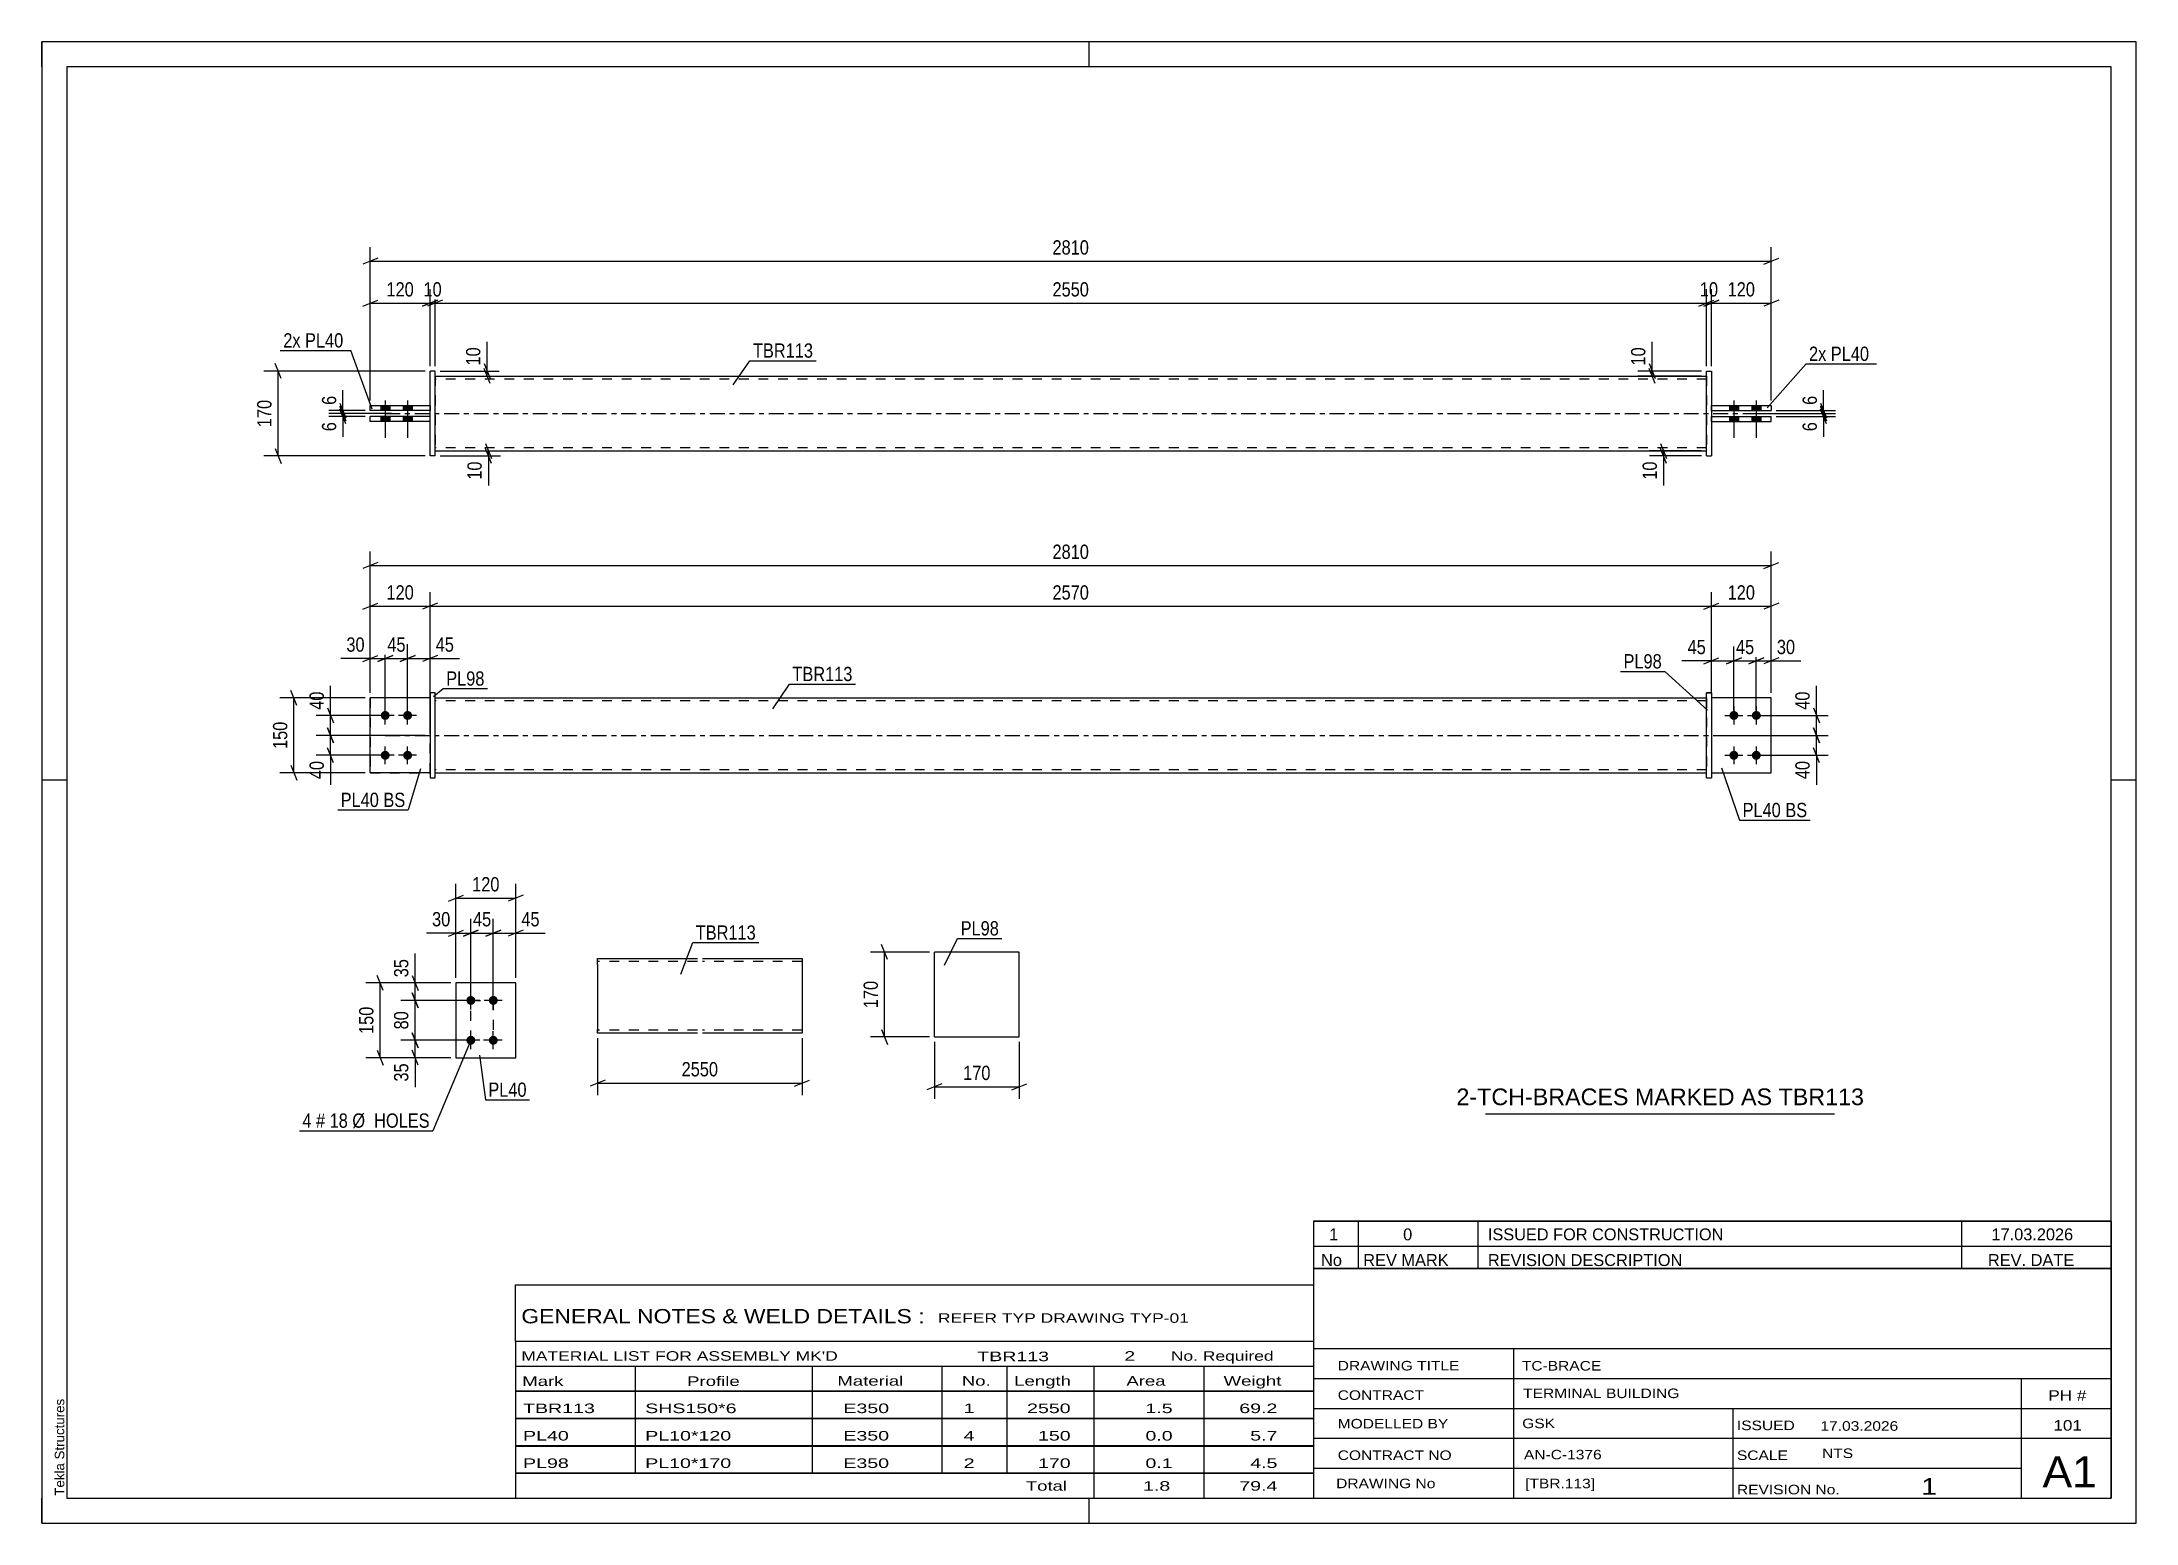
# Model space of a CAD drawing. Header units: millimetres. Extents: x 0 to 420, y 0 to 297.
import ezdxf

# ---------------------------------------------------------------- set-up
doc = ezdxf.new("R2010")
doc.units = ezdxf.units.MM
doc.linetypes.add('DXK_LINE_DOT2', pattern=[3.9198, 1.9599, -1.9599])
doc.linetypes.add('DXK_LINE_DOT3', pattern=[5.9187, 2.979, -0.9799, 0.9799, -0.9799])
doc.styles.add('Arial', font='ARIAL.TTF', dxfattribs={"height": 0.2})
doc.styles.add('Arial Narrow', font='ARIALN.TTF', dxfattribs={"height": 0.2})

# ---------------------------------------------------------------- blocks, each defined once
blk = doc.blocks.new('Unknown-580872728-1163')
at = {"color": 5, "linetype": 'Continuous'}
for p, q in [((420, 297), (0, 297)), ((0, 297), (0, 0)), ((0, 292), (0, 297)), ((210, 292), (210, 297)), ((420, 0), (420, 297)), ((415, 292), (5, 292)), ((5, 292), (5, 5)), ((415, 5), (415, 292)), ((5, 149), (0, 149)), ((420, 149), (415, 149)), ((0, 0), (0, 5)), ((5, 5), (415, 5)), ((210, 0), (210, 5)), ((0, 0), (420, 0))]:
    blk.add_line(p, q, dxfattribs=at)
at = {"color": 174, "linetype": 'Continuous', "style": 'Arial'}
blk.add_text('Tekla Structures', height=1.9102, rotation=90, dxfattribs=at).set_placement((4.5, 5.5))
blk = doc.blocks.new('Part-580872728-1797 - 1735')
at = {"color": 2, "linetype": 'Continuous'}
for p, q in [((77.85, 165.45), (65.85, 165.45)), ((65.85, 150.45), (65.85, 165.45)), ((77.85, 150.45), (65.85, 150.45))]:
    blk.add_line(p, q, dxfattribs=at)
at = {"color": 7, "linetype": 'DXK_LINE_DOT2'}
blk.add_line((77.85, 150.45), (77.85, 165.45), dxfattribs=at)
blk = doc.blocks.new('Part-580872728-1792 - 1735')
at = {"color": 7, "linetype": 'DXK_LINE_DOT2'}
for p, q in [((77.85, 165.45), (65.85, 165.45)), ((65.85, 165.45), (65.85, 150.45)), ((77.85, 150.45), (77.85, 165.45)), ((65.85, 150.45), (77.85, 150.45))]:
    blk.add_line(p, q, dxfattribs=at)
blk = doc.blocks.new('Part-580872728-1767 - 1735')
at = {"color": 7, "linetype": 'DXK_LINE_DOT2'}
for p, q in [((346.83, 165.45), (334.83, 165.45)), ((334.83, 165.45), (334.83, 150.45)), ((346.83, 150.45), (346.83, 165.45)), ((334.83, 150.45), (346.83, 150.45))]:
    blk.add_line(p, q, dxfattribs=at)
blk = doc.blocks.new('Part-580872728-1772 - 1735')
at = {"color": 2, "linetype": 'Continuous'}
for p, q in [((346.83, 165.45), (334.83, 165.45)), ((346.83, 150.45), (346.83, 165.45)), ((334.83, 150.45), (346.83, 150.45))]:
    blk.add_line(p, q, dxfattribs=at)
at = {"color": 7, "linetype": 'DXK_LINE_DOT2'}
blk.add_line((334.83, 165.45), (334.83, 150.45), dxfattribs=at)
blk = doc.blocks.new('Part-580872728-1787 - 1735')
at = {"color": 2, "linetype": 'Continuous'}
for p, q in [((334.83, 166.45), (333.83, 166.45)), ((333.83, 149.45), (333.83, 166.45)), ((334.83, 166.45), (334.83, 149.45)), ((333.83, 149.45), (333.83, 149.45)), ((333.83, 149.45), (334.83, 149.45))]:
    blk.add_line(p, q, dxfattribs=at)
at = {"color": 7, "linetype": 'DXK_LINE_DOT2'}
for p, q in [((333.83, 166.45), (333.83, 166.45)), ((333.83, 166.45), (334.83, 166.45)), ((334.83, 166.45), (334.83, 166.45)), ((333.83, 149.45), (334.83, 149.45))]:
    blk.add_line(p, q, dxfattribs=at)
blk = doc.blocks.new('Part-580872728-1802 - 1735')
at = {"color": 2, "linetype": 'Continuous'}
for p, q in [((78.85, 166.45), (77.85, 166.45)), ((77.85, 166.45), (77.85, 149.45)), ((78.85, 149.45), (78.85, 166.45)), ((77.85, 149.45), (78.85, 149.45))]:
    blk.add_line(p, q, dxfattribs=at)
blk = doc.blocks.new('Part-580872728-1807 - 1735')
at = {"color": 2, "linetype": 'Continuous'}
for p, q in [((78.85, 165.45), (333.83, 165.45)), ((78.85, 150.45), (333.83, 150.45))]:
    blk.add_line(p, q, dxfattribs=at)
at = {"color": 7, "linetype": 'DXK_LINE_DOT2'}
for p, q in [((78.85, 150.45), (78.85, 165.45)), ((333.83, 164.85), (78.85, 164.85)), ((333.83, 165.45), (333.83, 150.45)), ((333.83, 151.05), (78.85, 151.05))]:
    blk.add_line(p, q, dxfattribs=at)
at = {"color": 7, "linetype": 'DXK_LINE_DOT3'}
blk.add_line((68.85, 157.95), (343.83, 157.95), dxfattribs=at)
blk = doc.blocks.new('Bolt-580872728-1808 - 1735')
at = {"linetype": 'Continuous'}
for points in [[(339.33, 162.85, -1), (339.33, 161.05, -1)], [(343.83, 162.85, -1), (343.83, 161.05, -1)], [(339.33, 154.85, -1), (339.33, 153.05, -1)], [(343.83, 154.85, -1), (343.83, 153.05, -1)]]:
    blk.add_hatch(color=1, dxfattribs=at).paths.add_polyline_path(points)
at = {"color": 1, "linetype": 'Continuous'}
for p, q in [((337.53, 161.95), (341.13, 161.95)), ((339.33, 163.75), (339.33, 160.15)), ((342.03, 161.95), (345.63, 161.95)), ((343.83, 163.75), (343.83, 160.15)), ((339.33, 155.75), (339.33, 152.15)), ((343.83, 155.75), (343.83, 152.15)), ((337.53, 153.95), (341.13, 153.95)), ((342.03, 153.95), (345.63, 153.95))]:
    blk.add_line(p, q, dxfattribs=at)
blk = doc.blocks.new('Bolt-580872728-1809 - 1735')
at = {"linetype": 'Continuous'}
for points in [[(68.85, 161.05, -1), (68.85, 162.85, -1)], [(73.35, 161.05, -1), (73.35, 162.85, -1)], [(68.85, 153.05, -1), (68.85, 154.85, -1)], [(73.35, 153.05, -1), (73.35, 154.85, -1)]]:
    blk.add_hatch(color=1, dxfattribs=at).paths.add_polyline_path(points)
at = {"color": 1, "linetype": 'Continuous'}
for p, q in [((70.65, 161.95), (67.05, 161.95)), ((68.85, 160.15), (68.85, 163.75)), ((75.15, 161.95), (71.55, 161.95)), ((73.35, 160.15), (73.35, 163.75)), ((68.85, 152.15), (68.85, 155.75)), ((73.35, 152.15), (73.35, 155.75)), ((70.65, 153.95), (67.05, 153.95)), ((75.15, 153.95), (71.55, 153.95))]:
    blk.add_line(p, q, dxfattribs=at)
blk = doc.blocks.new('Part-580872728-1431 - 1390')
at = {"color": 2, "linetype": 'Continuous'}
for p, q in [((334.83, 221.89), (346.83, 221.89)), ((334.83, 220.89), (346.83, 220.89)), ((346.83, 220.89), (346.83, 221.89))]:
    blk.add_line(p, q, dxfattribs=at)
at = {"color": 7, "linetype": 'DXK_LINE_DOT2'}
for p, q in [((334.83, 220.89), (334.83, 221.89)), ((334.83, 221.89), (346.83, 221.89)), ((334.83, 220.89), (346.83, 220.89))]:
    blk.add_line(p, q, dxfattribs=at)
blk = doc.blocks.new('Part-580872728-1425 - 1390')
at = {"color": 2, "linetype": 'Continuous'}
for p, q in [((65.85, 224.09), (77.85, 224.09)), ((65.85, 223.09), (65.85, 224.09)), ((77.85, 223.09), (65.85, 223.09))]:
    blk.add_line(p, q, dxfattribs=at)
at = {"color": 7, "linetype": 'DXK_LINE_DOT2'}
blk.add_line((77.85, 224.09), (77.85, 223.09), dxfattribs=at)
blk = doc.blocks.new('Part-580872728-1426 - 1390')
at = {"color": 2, "linetype": 'Continuous'}
for p, q in [((333.83, 230.99), (333.83, 230.99)), ((333.83, 213.99), (333.83, 230.99)), ((333.83, 230.99), (334.83, 230.99)), ((334.83, 230.99), (334.83, 230.99)), ((334.83, 230.99), (334.83, 213.99)), ((333.83, 213.99), (334.83, 213.99)), ((333.83, 213.99), (333.83, 213.99)), ((334.83, 213.99), (334.83, 213.99))]:
    blk.add_line(p, q, dxfattribs=at)
at = {"color": 7, "linetype": 'DXK_LINE_DOT2'}
for p, q in [((333.83, 230.99), (333.83, 230.99)), ((333.83, 230.99), (334.83, 230.99)), ((333.83, 213.99), (334.83, 213.99))]:
    blk.add_line(p, q, dxfattribs=at)
blk = doc.blocks.new('Part-580872728-1458 - 1390')
at = {"color": 2, "linetype": 'Continuous'}
for p, q in [((334.83, 224.09), (346.83, 224.09)), ((334.83, 223.09), (346.83, 223.09)), ((346.83, 224.09), (346.83, 223.09))]:
    blk.add_line(p, q, dxfattribs=at)
at = {"color": 7, "linetype": 'DXK_LINE_DOT2'}
for p, q in [((334.83, 223.09), (334.83, 224.09)), ((334.83, 224.09), (346.83, 224.09)), ((334.83, 223.09), (346.83, 223.09)), ((346.83, 224.09), (346.83, 224.09))]:
    blk.add_line(p, q, dxfattribs=at)
blk = doc.blocks.new('Part-580872728-1394 - 1390')
at = {"color": 2, "linetype": 'Continuous'}
for p, q in [((78.85, 230.99), (77.85, 230.99)), ((77.85, 213.99), (77.85, 230.99)), ((78.85, 213.99), (78.85, 230.99)), ((78.85, 213.99), (77.85, 213.99))]:
    blk.add_line(p, q, dxfattribs=at)
blk = doc.blocks.new('Part-580872728-1420 - 1390')
at = {"color": 2, "linetype": 'Continuous'}
for p, q in [((77.85, 221.89), (65.85, 221.89)), ((65.85, 220.89), (65.85, 221.89)), ((77.85, 220.89), (65.85, 220.89))]:
    blk.add_line(p, q, dxfattribs=at)
at = {"color": 7, "linetype": 'DXK_LINE_DOT2'}
blk.add_line((77.85, 220.89), (77.85, 221.89), dxfattribs=at)
blk = doc.blocks.new('Part-580872728-1446 - 1390')
at = {"color": 2, "linetype": 'Continuous'}
for p, q in [((78.85, 229.99), (333.83, 229.99)), ((78.85, 214.99), (333.83, 214.99))]:
    blk.add_line(p, q, dxfattribs=at)
at = {"color": 7, "linetype": 'DXK_LINE_DOT2'}
for p, q in [((78.85, 229.99), (78.85, 214.99)), ((333.83, 229.39), (78.85, 229.39)), ((333.83, 229.99), (333.83, 214.99)), ((333.83, 215.59), (78.85, 215.59))]:
    blk.add_line(p, q, dxfattribs=at)
at = {"color": 7, "linetype": 'DXK_LINE_DOT3'}
blk.add_line((68.85, 222.49), (343.83, 222.49), dxfattribs=at)
blk = doc.blocks.new('Bolt-580872728-1447 - 1390')
at = {"linetype": 'Continuous'}
for points in [[(340.23, 224.09), (338.43, 224.09), (338.43, 223.09), (340.23, 223.09)], [(340.23, 224.09), (338.43, 224.09), (338.43, 223.09), (340.23, 223.09)], [(344.73, 224.09), (342.93, 224.09), (342.93, 223.09), (344.73, 223.09)], [(344.73, 224.09), (342.93, 224.09), (342.93, 223.09), (344.73, 223.09)], [(340.23, 221.89), (338.43, 221.89), (338.43, 220.89), (340.23, 220.89)], [(340.23, 221.89), (338.43, 221.89), (338.43, 220.89), (340.23, 220.89)], [(344.73, 221.89), (342.93, 221.89), (342.93, 220.89), (344.73, 220.89)], [(344.73, 221.89), (342.93, 221.89), (342.93, 220.89), (344.73, 220.89)]]:
    blk.add_hatch(color=1, dxfattribs=at).paths.add_polyline_path(points)
at = {"color": 1, "linetype": 'Continuous'}
for p, q in [((338.43, 224.09), (338.43, 223.09)), ((338.43, 224.09), (338.43, 223.09)), ((339.33, 225.09), (339.33, 217.59)), ((339.33, 225.09), (339.33, 217.59)), ((340.23, 224.09), (340.23, 223.09)), ((340.23, 224.09), (340.23, 223.09)), ((342.93, 224.09), (342.93, 223.09)), ((342.93, 224.09), (342.93, 223.09)), ((343.83, 225.09), (343.83, 217.59)), ((343.83, 225.09), (343.83, 217.59)), ((344.73, 224.09), (344.73, 223.09)), ((344.73, 224.09), (344.73, 223.09)), ((338.43, 221.89), (338.43, 220.89)), ((338.43, 221.89), (338.43, 220.89)), ((340.23, 221.89), (340.23, 220.89)), ((340.23, 221.89), (340.23, 220.89)), ((342.93, 221.89), (342.93, 220.89)), ((342.93, 221.89), (342.93, 220.89)), ((344.73, 221.89), (344.73, 220.89)), ((344.73, 221.89), (344.73, 220.89))]:
    blk.add_line(p, q, dxfattribs=at)
blk = doc.blocks.new('Bolt-580872728-1448 - 1390')
at = {"linetype": 'Continuous'}
for points in [[(67.95, 223.09), (69.75, 223.09), (69.75, 224.09), (67.95, 224.09)], [(67.95, 223.09), (69.75, 223.09), (69.75, 224.09), (67.95, 224.09)], [(72.45, 223.09), (74.25, 223.09), (74.25, 224.09), (72.45, 224.09)], [(72.45, 223.09), (74.25, 223.09), (74.25, 224.09), (72.45, 224.09)], [(67.95, 220.89), (69.75, 220.89), (69.75, 221.89), (67.95, 221.89)], [(67.95, 220.89), (69.75, 220.89), (69.75, 221.89), (67.95, 221.89)], [(72.45, 220.89), (74.25, 220.89), (74.25, 221.89), (72.45, 221.89)], [(72.45, 220.89), (74.25, 220.89), (74.25, 221.89), (72.45, 221.89)]]:
    blk.add_hatch(color=1, dxfattribs=at).paths.add_polyline_path(points)
at = {"color": 1, "linetype": 'Continuous'}
for p, q in [((67.95, 224.09), (67.95, 223.09)), ((67.95, 224.09), (67.95, 223.09)), ((68.85, 225.09), (68.85, 217.59)), ((68.85, 225.09), (68.85, 217.59)), ((69.75, 224.09), (69.75, 223.09)), ((69.75, 224.09), (69.75, 223.09)), ((72.45, 224.09), (72.45, 223.09)), ((72.45, 224.09), (72.45, 223.09)), ((73.35, 225.09), (73.35, 217.59)), ((73.35, 225.09), (73.35, 217.59)), ((74.25, 224.09), (74.25, 223.09)), ((74.25, 224.09), (74.25, 223.09)), ((67.95, 221.89), (67.95, 220.89)), ((67.95, 221.89), (67.95, 220.89)), ((69.75, 221.89), (69.75, 220.89)), ((69.75, 221.89), (69.75, 220.89)), ((72.45, 221.89), (72.45, 220.89)), ((72.45, 221.89), (72.45, 220.89)), ((74.25, 221.89), (74.25, 220.89)), ((74.25, 221.89), (74.25, 220.89))]:
    blk.add_line(p, q, dxfattribs=at)
blk = doc.blocks.new('Part-580872728-2138 - 2131')
at = {"color": 2, "linetype": 'Continuous'}
for p, q in [((95.03, 108.31), (83.03, 108.31)), ((83.03, 108.31), (83.03, 93.31)), ((95.03, 93.31), (95.03, 108.31)), ((83.03, 93.31), (95.03, 93.31))]:
    blk.add_line(p, q, dxfattribs=at)
blk = doc.blocks.new('Bolt-580872728-2171 - 2131')
at = {"linetype": 'Continuous'}
for points in [[(86.03, 103.91, -1), (86.03, 105.71, -1)], [(90.53, 103.91, -1), (90.53, 105.71, -1)], [(86.03, 95.91, -1), (86.03, 97.71, -1)], [(90.53, 95.91, -1), (90.53, 97.71, -1)]]:
    blk.add_hatch(color=1, dxfattribs=at).paths.add_polyline_path(points)
at = {"color": 1, "linetype": 'Continuous'}
for p, q in [((86.03, 103.01), (86.03, 106.61)), ((90.53, 103.01), (90.53, 106.61)), ((87.83, 104.81), (84.23, 104.81)), ((92.33, 104.81), (88.73, 104.81)), ((87.83, 96.81), (84.23, 96.81)), ((86.03, 95.01), (86.03, 98.61)), ((92.33, 96.81), (88.73, 96.81)), ((90.53, 95.01), (90.53, 98.61))]:
    blk.add_line(p, q, dxfattribs=at)
blk = doc.blocks.new('Part-580872728-2302 - 2296')
at = {"color": 2, "linetype": 'Continuous'}
for p, q in [((196.01, 114.49), (179.01, 114.49)), ((179.01, 97.49), (179.01, 114.49)), ((196.01, 97.49), (196.01, 114.49)), ((179.01, 97.49), (196.01, 97.49))]:
    blk.add_line(p, q, dxfattribs=at)
blk = doc.blocks.new('Part-580872728-2328 - 2321')
at = {"color": 2, "linetype": 'Continuous'}
for p, q in [((111.46, 112.03), (111.46, 113.23)), ((111.46, 113.23), (131.46, 113.23)), ((111.46, 112.03), (111.46, 98.97)), ((132.46, 113.23), (152.46, 113.23)), ((152.46, 113.23), (152.46, 113.14)), ((152.46, 113.14), (152.46, 112.03)), ((152.46, 112.03), (152.46, 98.23)), ((111.46, 98.32), (111.46, 98.97)), ((111.46, 98.23), (111.46, 98.32)), ((131.46, 98.23), (111.46, 98.23)), ((152.46, 98.23), (132.46, 98.23))]:
    blk.add_line(p, q, dxfattribs=at)
at = {"color": 7, "linetype": 'DXK_LINE_DOT2'}
for p, q in [((131.46, 112.63), (111.46, 112.63)), ((152.46, 112.63), (132.46, 112.63)), ((152.46, 112.88), (152.46, 112.03)), ((111.46, 98.97), (111.46, 98.58)), ((111.46, 98.83), (111.46, 98.88)), ((131.46, 98.83), (111.46, 98.83)), ((152.46, 98.83), (132.46, 98.83)), ((152.46, 98.88), (152.46, 98.97)), ((152.46, 98.83), (152.46, 98.88)), ((152.46, 98.83), (152.46, 98.88))]:
    blk.add_line(p, q, dxfattribs=at)
blk = doc.blocks.new('Rectangle-580872728-2281 - 2131')
at = {"color": 1, "linetype": 'DXK_LINE_DOT2'}
blk.add_lwpolyline([(86.03, 104.81), (90.53, 104.81), (90.53, 96.81), (86.03, 96.81), (86.03, 104.81)], close=True, dxfattribs=at)
blk = doc.blocks.new('StraightDimension-580872728-2008 - 1735')
at = {"color": 7, "linetype": 'Continuous'}
for p, q in [((67.85, 161.95), (55.04, 161.95)), ((57.29, 163.45), (58.49, 160.45)), ((57.89, 157.95), (57.89, 161.95)), ((76.85, 157.95), (55.04, 157.95)), ((58.49, 156.45), (57.29, 159.45))]:
    blk.add_line(p, q, dxfattribs=at)
at = {"color": 0}
blk.add_wipeout([(57.14, 167.34), (52.94, 167.34), (52.94, 162.48), (57.14, 162.48)], dxfattribs=at)
at = {"color": 7, "linetype": 'Continuous'}
blk.add_line((57.89, 161.95), (57.89, 167.86), dxfattribs=at)
blk.add_line((57.89, 161.95), (57.89, 167.86), dxfattribs=at)
at = {"color": 3, "style": 'Arial Narrow'}
blk.add_text('40', height=2.863, rotation=90.0002, dxfattribs=at).set_placement((56.54, 163.08))
blk = doc.blocks.new('StraightDimension-580872728-1999 - 1735')
at = {"color": 7, "linetype": 'Continuous'}
for p, q in [((76.85, 157.95), (55.04, 157.95)), ((57.29, 159.45), (58.49, 156.45)), ((58.49, 152.45), (57.29, 155.45)), ((57.89, 153.95), (57.89, 157.95)), ((67.85, 153.95), (55.04, 153.95))]:
    blk.add_line(p, q, dxfattribs=at)
at = {"color": 0}
blk.add_wipeout([(57.14, 153.43), (52.94, 153.43), (52.94, 148.57), (57.14, 148.57)], dxfattribs=at)
at = {"color": 7, "linetype": 'Continuous'}
blk.add_line((57.89, 153.95), (57.89, 148.05), dxfattribs=at)
blk.add_line((57.89, 153.95), (57.89, 148.05), dxfattribs=at)
at = {"color": 3, "style": 'Arial Narrow'}
blk.add_text('40', height=2.863, rotation=90.0002, dxfattribs=at).set_placement((56.54, 149.17))
blk = doc.blocks.new('StraightDimension-580872728-1937 - 1735')
at = {"color": 7, "linetype": 'Continuous'}
for p, q in [((65.85, 166.45), (65.85, 186.68)), ((77.85, 158.95), (77.85, 186.68)), ((64.35, 183.23), (67.35, 184.43)), ((65.85, 183.83), (77.85, 183.83)), ((79.35, 184.43), (76.35, 183.23))]:
    blk.add_line(p, q, dxfattribs=at)
at = {"color": 0}
blk.add_wipeout([(75.2, 184.58), (75.2, 188.78), (68.51, 188.78), (68.51, 184.58)], dxfattribs=at)
at = {"color": 3, "style": 'Arial Narrow'}
blk.add_text('120', height=2.863, dxfattribs=at).set_placement((69.11, 185.18))
blk = doc.blocks.new('StraightDimension-580872728-2018 - 1735')
at = {"color": 7, "linetype": 'Continuous'}
for p, q in [((64.85, 165.45), (47.71, 165.45)), ((51.16, 163.95), (49.96, 166.95)), ((50.56, 150.45), (50.56, 165.45)), ((49.96, 151.95), (51.16, 148.95)), ((64.85, 150.45), (47.71, 150.45))]:
    blk.add_line(p, q, dxfattribs=at)
at = {"color": 0}
blk.add_wipeout([(49.81, 161.3), (45.61, 161.3), (45.61, 154.61), (49.81, 154.61)], dxfattribs=at)
at = {"color": 3, "style": 'Arial Narrow'}
blk.add_text('150', height=2.863, rotation=90.0002, dxfattribs=at).set_placement((49.21, 155.21))
blk = doc.blocks.new('StraightDimension-580872728-1818 - 1735')
at = {"color": 7, "linetype": 'Continuous'}
for p, q in [((342.33, 172.29), (345.33, 173.49)), ((343.83, 162.95), (343.83, 175.74)), ((343.83, 172.89), (346.83, 172.89)), ((348.33, 173.49), (345.33, 172.29)), ((346.83, 166.45), (346.83, 175.74))]:
    blk.add_line(p, q, dxfattribs=at)
at = {"color": 0}
blk.add_wipeout([(352.21, 173.64), (352.21, 177.84), (347.35, 177.84), (347.35, 173.64)], dxfattribs=at)
at = {"color": 7, "linetype": 'Continuous'}
blk.add_line((346.83, 172.89), (352.73, 172.89), dxfattribs=at)
blk.add_line((346.83, 172.89), (352.73, 172.89), dxfattribs=at)
at = {"color": 3, "style": 'Arial Narrow'}
blk.add_text('30', height=2.863, dxfattribs=at).set_placement((347.95, 174.24))
blk = doc.blocks.new('StraightDimension-580872728-1834 - 1735')
at = {"color": 7, "linetype": 'Continuous'}
for p, q in [((337.83, 172.29), (340.83, 173.49)), ((339.33, 162.95), (339.33, 175.74)), ((339.33, 172.89), (343.83, 172.89)), ((345.33, 173.49), (342.33, 172.29)), ((343.83, 162.95), (343.83, 175.74))]:
    blk.add_line(p, q, dxfattribs=at)
at = {"color": 0}
blk.add_wipeout([(344, 173.64), (344, 177.84), (339.15, 177.84), (339.15, 173.64)], dxfattribs=at)
at = {"color": 3, "style": 'Arial Narrow'}
blk.add_text('45', height=2.863, dxfattribs=at).set_placement((339.75, 174.24))
blk = doc.blocks.new('StraightDimension-580872728-1847 - 1735')
at = {"color": 7, "linetype": 'Continuous'}
for p, q in [((333.33, 172.29), (336.33, 173.49)), ((334.83, 166.45), (334.83, 175.74)), ((334.83, 172.89), (339.33, 172.89)), ((340.83, 173.49), (337.83, 172.29)), ((339.33, 162.95), (339.33, 175.74))]:
    blk.add_line(p, q, dxfattribs=at)
at = {"color": 0}
blk.add_wipeout([(334.3, 173.64), (334.3, 177.84), (329.45, 177.84), (329.45, 173.64)], dxfattribs=at)
at = {"color": 7, "linetype": 'Continuous'}
blk.add_line((334.83, 172.89), (328.92, 172.89), dxfattribs=at)
blk.add_line((334.83, 172.89), (328.92, 172.89), dxfattribs=at)
at = {"color": 3, "style": 'Arial Narrow'}
blk.add_text('45', height=2.863, dxfattribs=at).set_placement((330.05, 174.24))
blk = doc.blocks.new('StraightDimension-580872728-1864 - 1735')
at = {"color": 7, "linetype": 'Continuous'}
for p, q in [((65.85, 166.45), (65.85, 194.83)), ((346.83, 166.45), (346.83, 194.83)), ((67.35, 192.58), (64.35, 191.38)), ((65.85, 191.98), (346.83, 191.98)), ((345.33, 191.38), (348.33, 192.58))]:
    blk.add_line(p, q, dxfattribs=at)
at = {"color": 0}
blk.add_wipeout([(210.6, 192.73), (210.6, 196.93), (202.08, 196.93), (202.08, 192.73)], dxfattribs=at)
at = {"color": 3, "style": 'Arial Narrow'}
blk.add_text('2810', height=2.863, dxfattribs=at).set_placement((202.68, 193.33))
blk = doc.blocks.new('StraightDimension-580872728-1884 - 1735')
at = {"color": 7, "linetype": 'Continuous'}
for p, q in [((344.83, 161.95), (358.27, 161.95)), ((355.27, 163.45), (356.47, 160.45)), ((355.87, 157.95), (355.87, 161.95)), ((335.83, 157.95), (358.27, 157.95)), ((356.47, 156.45), (355.27, 159.45))]:
    blk.add_line(p, q, dxfattribs=at)
at = {"color": 0}
blk.add_wipeout([(355.12, 167.34), (350.92, 167.34), (350.92, 162.48), (355.12, 162.48)], dxfattribs=at)
at = {"color": 7, "linetype": 'Continuous'}
blk.add_line((355.87, 161.95), (355.87, 167.86), dxfattribs=at)
blk.add_line((355.87, 161.95), (355.87, 167.86), dxfattribs=at)
at = {"color": 3, "style": 'Arial Narrow'}
blk.add_text('40', height=2.863, rotation=90.0002, dxfattribs=at).set_placement((354.52, 163.08))
blk = doc.blocks.new('StraightDimension-580872728-1893 - 1735')
at = {"color": 7, "linetype": 'Continuous'}
for p, q in [((335.83, 157.95), (358.27, 157.95)), ((355.27, 159.45), (356.47, 156.45)), ((356.47, 152.45), (355.27, 155.45)), ((355.87, 153.95), (355.87, 157.95)), ((344.83, 153.95), (358.27, 153.95))]:
    blk.add_line(p, q, dxfattribs=at)
at = {"color": 0}
blk.add_wipeout([(355.12, 153.43), (350.92, 153.43), (350.92, 148.57), (355.12, 148.57)], dxfattribs=at)
at = {"color": 7, "linetype": 'Continuous'}
blk.add_line((355.87, 153.95), (355.87, 148.05), dxfattribs=at)
blk.add_line((355.87, 153.95), (355.87, 148.05), dxfattribs=at)
at = {"color": 3, "style": 'Arial Narrow'}
blk.add_text('40', height=2.863, rotation=90.0002, dxfattribs=at).set_placement((354.52, 149.17))
blk = doc.blocks.new('StraightDimension-580872728-1903 - 1735')
at = {"color": 7, "linetype": 'Continuous'}
for p, q in [((334.83, 166.45), (334.83, 186.68)), ((346.83, 166.45), (346.83, 186.68)), ((333.33, 183.23), (336.33, 184.43)), ((334.83, 183.83), (346.83, 183.83)), ((348.33, 184.43), (345.33, 183.23))]:
    blk.add_line(p, q, dxfattribs=at)
at = {"color": 0}
blk.add_wipeout([(344.17, 184.58), (344.17, 188.78), (337.48, 188.78), (337.48, 184.58)], dxfattribs=at)
at = {"color": 3, "style": 'Arial Narrow'}
blk.add_text('120', height=2.863, dxfattribs=at).set_placement((338.08, 185.18))
blk = doc.blocks.new('StraightDimension-580872728-1922 - 1735')
at = {"color": 7, "linetype": 'Continuous'}
for p, q in [((77.85, 158.95), (77.85, 186.68)), ((334.83, 166.45), (334.83, 186.68)), ((79.35, 184.43), (76.35, 183.23)), ((77.85, 183.83), (334.83, 183.83)), ((333.33, 183.23), (336.33, 184.43))]:
    blk.add_line(p, q, dxfattribs=at)
at = {"color": 0}
blk.add_wipeout([(210.6, 184.58), (210.6, 188.78), (202.08, 188.78), (202.08, 184.58)], dxfattribs=at)
at = {"color": 3, "style": 'Arial Narrow'}
blk.add_text('2570', height=2.863, dxfattribs=at).set_placement((202.68, 185.18))
blk = doc.blocks.new('StraightDimension-580872728-1953 - 1735')
at = {"color": 7, "linetype": 'Continuous'}
for p, q in [((64.35, 172.78), (67.35, 173.98)), ((65.85, 166.45), (65.85, 176.23)), ((65.85, 173.38), (68.85, 173.38)), ((70.35, 173.98), (67.35, 172.78)), ((68.85, 162.95), (68.85, 176.23))]:
    blk.add_line(p, q, dxfattribs=at)
at = {"color": 0}
blk.add_wipeout([(65.33, 174.13), (65.33, 178.33), (60.47, 178.33), (60.47, 174.13)], dxfattribs=at)
at = {"color": 7, "linetype": 'Continuous'}
blk.add_line((65.85, 173.38), (59.95, 173.38), dxfattribs=at)
blk.add_line((65.85, 173.38), (59.95, 173.38), dxfattribs=at)
at = {"color": 3, "style": 'Arial Narrow'}
blk.add_text('30', height=2.863, dxfattribs=at).set_placement((61.07, 174.73))
blk = doc.blocks.new('StraightDimension-580872728-1969 - 1735')
at = {"color": 7, "linetype": 'Continuous'}
for p, q in [((67.35, 172.78), (70.35, 173.98)), ((68.85, 162.95), (68.85, 176.23)), ((68.85, 173.38), (73.35, 173.38)), ((74.85, 173.98), (71.85, 172.78)), ((73.35, 162.95), (73.35, 176.23))]:
    blk.add_line(p, q, dxfattribs=at)
at = {"color": 0}
blk.add_wipeout([(73.53, 174.13), (73.53, 178.33), (68.68, 178.33), (68.68, 174.13)], dxfattribs=at)
at = {"color": 3, "style": 'Arial Narrow'}
blk.add_text('45', height=2.863, dxfattribs=at).set_placement((69.28, 174.73))
blk = doc.blocks.new('StraightDimension-580872728-1982 - 1735')
at = {"color": 7, "linetype": 'Continuous'}
for p, q in [((71.85, 172.78), (74.85, 173.98)), ((73.35, 162.95), (73.35, 176.23)), ((73.35, 173.38), (77.85, 173.38)), ((79.35, 173.98), (76.35, 172.78)), ((77.85, 166.45), (77.85, 176.23))]:
    blk.add_line(p, q, dxfattribs=at)
at = {"color": 0}
blk.add_wipeout([(83.23, 174.13), (83.23, 178.33), (78.38, 178.33), (78.38, 174.13)], dxfattribs=at)
at = {"color": 7, "linetype": 'Continuous'}
blk.add_line((77.85, 173.38), (83.76, 173.38), dxfattribs=at)
blk.add_line((77.85, 173.38), (83.76, 173.38), dxfattribs=at)
at = {"color": 3, "style": 'Arial Narrow'}
blk.add_text('45', height=2.863, dxfattribs=at).set_placement((78.98, 174.73))
blk = doc.blocks.new('StraightDimension-580872728-1658 - 1390')
at = {"color": 7, "linetype": 'Continuous'}
for p, q in [((347.83, 223.09), (359.73, 223.09)), ((356.73, 224.59), (357.93, 221.59)), ((357.93, 220.99), (356.73, 223.99)), ((357.33, 222.49), (357.33, 223.09)), ((342.58, 222.49), (359.73, 222.49))]:
    blk.add_line(p, q, dxfattribs=at)
at = {"color": 0}
blk.add_wipeout([(356.58, 226.64), (352.38, 226.64), (352.38, 223.61), (356.58, 223.61)], dxfattribs=at)
at = {"color": 7, "linetype": 'Continuous'}
blk.add_line((357.33, 223.09), (357.33, 227.17), dxfattribs=at)
blk.add_line((357.33, 223.09), (357.33, 227.17), dxfattribs=at)
at = {"color": 3, "style": 'Arial Narrow'}
blk.add_text('6', height=2.86, rotation=90.0002, dxfattribs=at).set_placement((355.98, 224.21))
blk = doc.blocks.new('StraightDimension-580872728-1535 - 1390')
at = {"color": 7, "linetype": 'Continuous'}
for p, q in [((332.83, 214.99), (322.38, 214.99)), ((324.63, 216.49), (325.83, 213.49)), ((325.83, 212.49), (324.63, 215.49)), ((325.23, 213.99), (325.23, 214.99)), ((332.83, 213.99), (322.38, 213.99))]:
    blk.add_line(p, q, dxfattribs=at)
at = {"color": 0}
blk.add_wipeout([(324.48, 213.46), (320.28, 213.46), (320.28, 208.61), (324.48, 208.61)], dxfattribs=at)
at = {"color": 7, "linetype": 'Continuous'}
blk.add_line((325.23, 213.99), (325.23, 208.08), dxfattribs=at)
blk.add_line((325.23, 213.99), (325.23, 208.08), dxfattribs=at)
at = {"color": 3, "style": 'Arial Narrow'}
blk.add_text('10', height=2.863, rotation=90.0002, dxfattribs=at).set_placement((323.88, 209.21))
blk = doc.blocks.new('StraightDimension-580872728-1575 - 1390')
at = {"color": 7, "linetype": 'Continuous'}
for p, q in [((332.33, 244), (335.33, 245.2)), ((336.33, 245.2), (333.33, 244)), ((333.83, 231.99), (333.83, 247.45)), ((333.83, 244.6), (334.83, 244.6)), ((334.83, 231.99), (334.83, 247.45))]:
    blk.add_line(p, q, dxfattribs=at)
at = {"color": 0}
blk.add_wipeout([(336.75, 245.35), (336.75, 249.55), (331.9, 249.55), (331.9, 245.35)], dxfattribs=at)
at = {"color": 3, "style": 'Arial Narrow'}
blk.add_text('10', height=2.863, dxfattribs=at).set_placement((332.5, 245.95))
blk = doc.blocks.new('StraightDimension-580872728-1564 - 1390')
at = {"color": 7, "linetype": 'Continuous'}
for p, q in [((67.35, 253.61), (64.35, 252.41)), ((65.85, 225.09), (65.85, 255.86)), ((65.85, 253.01), (346.83, 253.01)), ((345.33, 252.41), (348.33, 253.61)), ((346.83, 225.09), (346.83, 255.86))]:
    blk.add_line(p, q, dxfattribs=at)
at = {"color": 0}
blk.add_wipeout([(210.6, 253.76), (210.6, 257.96), (202.08, 257.96), (202.08, 253.76)], dxfattribs=at)
at = {"color": 3, "style": 'Arial Narrow'}
blk.add_text('2810', height=2.863, dxfattribs=at).set_placement((202.68, 254.36))
blk = doc.blocks.new('StraightDimension-580872728-1549 - 1390')
at = {"color": 7, "linetype": 'Continuous'}
for p, q in [((322.33, 232.49), (323.53, 229.49)), ((323.53, 228.49), (322.33, 231.49)), ((332.83, 230.99), (320.08, 230.99)), ((332.83, 229.99), (320.08, 229.99)), ((322.93, 229.99), (322.93, 230.99))]:
    blk.add_line(p, q, dxfattribs=at)
at = {"color": 0}
blk.add_wipeout([(322.18, 236.37), (317.98, 236.37), (317.98, 231.51), (322.18, 231.51)], dxfattribs=at)
at = {"color": 7, "linetype": 'Continuous'}
blk.add_line((322.93, 230.99), (322.93, 236.89), dxfattribs=at)
blk.add_line((322.93, 230.99), (322.93, 236.89), dxfattribs=at)
at = {"color": 3, "style": 'Arial Narrow'}
blk.add_text('10', height=2.863, rotation=90.0002, dxfattribs=at).set_placement((321.58, 232.11))
blk = doc.blocks.new('StraightDimension-580872728-1585 - 1390')
at = {"color": 7, "linetype": 'Continuous'}
for p, q in [((80.35, 245.2), (77.35, 244)), ((78.85, 231.99), (78.85, 247.45)), ((78.85, 244.6), (333.83, 244.6)), ((332.33, 244), (335.33, 245.2)), ((333.83, 231.99), (333.83, 247.45))]:
    blk.add_line(p, q, dxfattribs=at)
at = {"color": 0}
blk.add_wipeout([(210.6, 245.35), (210.6, 249.55), (202.08, 249.55), (202.08, 245.35)], dxfattribs=at)
at = {"color": 3, "style": 'Arial Narrow'}
blk.add_text('2550', height=2.863, dxfattribs=at).set_placement((202.68, 245.95))
blk = doc.blocks.new('StraightDimension-580872728-1595 - 1390')
at = {"color": 7, "linetype": 'Continuous'}
for p, q in [((76.35, 244), (79.35, 245.2)), ((80.35, 245.2), (77.35, 244)), ((77.85, 231.99), (77.85, 247.45)), ((77.85, 244.6), (78.85, 244.6)), ((78.85, 231.99), (78.85, 247.45))]:
    blk.add_line(p, q, dxfattribs=at)
at = {"color": 0}
blk.add_wipeout([(80.78, 245.35), (80.78, 249.55), (75.93, 249.55), (75.93, 245.35)], dxfattribs=at)
at = {"color": 3, "style": 'Arial Narrow'}
blk.add_text('10', height=2.863, dxfattribs=at).set_placement((76.53, 245.95))
blk = doc.blocks.new('StraightDimension-580872728-1605 - 1390')
at = {"color": 7, "linetype": 'Continuous'}
for p, q in [((64.35, 244), (67.35, 245.2)), ((65.85, 225.09), (65.85, 247.45)), ((65.85, 244.6), (77.85, 244.6)), ((79.35, 245.2), (76.35, 244)), ((77.85, 231.99), (77.85, 247.45))]:
    blk.add_line(p, q, dxfattribs=at)
at = {"color": 0}
blk.add_wipeout([(75.2, 245.35), (75.2, 249.55), (68.51, 249.55), (68.51, 245.35)], dxfattribs=at)
at = {"color": 3, "style": 'Arial Narrow'}
blk.add_text('120', height=2.863, dxfattribs=at).set_placement((69.11, 245.95))
blk = doc.blocks.new('StraightDimension-580872728-1615 - 1390')
at = {"color": 7, "linetype": 'Continuous'}
for p, q in [((333.33, 244), (336.33, 245.2)), ((334.83, 231.99), (334.83, 247.45)), ((334.83, 244.6), (346.83, 244.6)), ((348.33, 245.2), (345.33, 244)), ((346.83, 225.09), (346.83, 247.45))]:
    blk.add_line(p, q, dxfattribs=at)
at = {"color": 0}
blk.add_wipeout([(344.17, 245.35), (344.17, 249.55), (337.48, 249.55), (337.48, 245.35)], dxfattribs=at)
at = {"color": 3, "style": 'Arial Narrow'}
blk.add_text('120', height=2.863, dxfattribs=at).set_placement((338.08, 245.95))
blk = doc.blocks.new('StraightDimension-580872728-1626 - 1390')
at = {"color": 7, "linetype": 'Continuous'}
for p, q in [((79.85, 214.99), (91.95, 214.99)), ((88.95, 216.49), (90.15, 213.49)), ((90.15, 212.49), (88.95, 215.49)), ((89.55, 213.99), (89.55, 214.99)), ((79.85, 213.99), (91.95, 213.99))]:
    blk.add_line(p, q, dxfattribs=at)
at = {"color": 0}
blk.add_wipeout([(88.8, 213.46), (84.6, 213.46), (84.6, 208.61), (88.8, 208.61)], dxfattribs=at)
at = {"color": 7, "linetype": 'Continuous'}
blk.add_line((89.55, 213.99), (89.55, 208.08), dxfattribs=at)
blk.add_line((89.55, 213.99), (89.55, 208.08), dxfattribs=at)
at = {"color": 3, "style": 'Arial Narrow'}
blk.add_text('10', height=2.863, rotation=90.0002, dxfattribs=at).set_placement((88.2, 209.21))
blk = doc.blocks.new('StraightDimension-580872728-1636 - 1390')
at = {"color": 7, "linetype": 'Continuous'}
for p, q in [((88.68, 232.49), (89.88, 229.49)), ((89.88, 228.49), (88.68, 231.49)), ((79.85, 230.99), (91.68, 230.99)), ((79.85, 229.99), (91.68, 229.99)), ((89.28, 229.99), (89.28, 230.99))]:
    blk.add_line(p, q, dxfattribs=at)
at = {"color": 0}
blk.add_wipeout([(88.53, 236.37), (84.33, 236.37), (84.33, 231.51), (88.53, 231.51)], dxfattribs=at)
at = {"color": 7, "linetype": 'Continuous'}
blk.add_line((89.28, 230.99), (89.28, 236.89), dxfattribs=at)
blk.add_line((89.28, 230.99), (89.28, 236.89), dxfattribs=at)
at = {"color": 3, "style": 'Arial Narrow'}
blk.add_text('10', height=2.863, rotation=90.0002, dxfattribs=at).set_placement((87.93, 232.11))
blk = doc.blocks.new('StraightDimension-580872728-1647 - 1390')
at = {"color": 7, "linetype": 'Continuous'}
for p, q in [((356.73, 223.99), (357.93, 220.99)), ((357.93, 220.39), (356.73, 223.39)), ((342.58, 222.49), (359.73, 222.49)), ((347.83, 221.89), (359.73, 221.89)), ((357.33, 221.89), (357.33, 222.49))]:
    blk.add_line(p, q, dxfattribs=at)
at = {"color": 0}
blk.add_wipeout([(356.58, 221.36), (352.38, 221.36), (352.38, 218.33), (356.58, 218.33)], dxfattribs=at)
at = {"color": 7, "linetype": 'Continuous'}
blk.add_line((357.33, 221.89), (357.33, 217.81), dxfattribs=at)
blk.add_line((357.33, 221.89), (357.33, 217.81), dxfattribs=at)
at = {"color": 3, "style": 'Arial Narrow'}
blk.add_text('6', height=2.86, rotation=90.0002, dxfattribs=at).set_placement((355.98, 218.93))
blk = doc.blocks.new('StraightDimension-580872728-1667 - 1390')
at = {"color": 7, "linetype": 'Continuous'}
for p, q in [((47.99, 229.49), (46.79, 232.49)), ((76.85, 230.99), (44.54, 230.99)), ((47.39, 213.99), (47.39, 230.99)), ((46.79, 215.49), (47.99, 212.49)), ((76.85, 213.99), (44.54, 213.99))]:
    blk.add_line(p, q, dxfattribs=at)
at = {"color": 0}
blk.add_wipeout([(46.64, 225.83), (42.44, 225.83), (42.44, 219.15), (46.64, 219.15)], dxfattribs=at)
at = {"color": 3, "style": 'Arial Narrow'}
blk.add_text('170', height=2.863, rotation=90.0002, dxfattribs=at).set_placement((46.04, 219.75))
blk = doc.blocks.new('StraightDimension-580872728-1678 - 1390')
at = {"color": 7, "linetype": 'Continuous'}
for p, q in [((64.85, 223.09), (57.53, 223.09)), ((59.78, 224.59), (60.98, 221.59)), ((60.98, 220.99), (59.78, 223.99)), ((60.38, 222.49), (60.38, 223.09)), ((70.1, 222.49), (57.53, 222.49))]:
    blk.add_line(p, q, dxfattribs=at)
at = {"color": 0}
blk.add_wipeout([(59.63, 226.64), (55.43, 226.64), (55.43, 223.61), (59.63, 223.61)], dxfattribs=at)
at = {"color": 7, "linetype": 'Continuous'}
blk.add_line((60.38, 223.09), (60.38, 227.17), dxfattribs=at)
blk.add_line((60.38, 223.09), (60.38, 227.17), dxfattribs=at)
at = {"color": 3, "style": 'Arial Narrow'}
blk.add_text('6', height=2.86, rotation=90.0002, dxfattribs=at).set_placement((59.03, 224.21))
blk = doc.blocks.new('StraightDimension-580872728-1688 - 1390')
at = {"color": 7, "linetype": 'Continuous'}
for p, q in [((59.78, 223.99), (60.98, 220.99)), ((60.98, 220.39), (59.78, 223.39)), ((70.1, 222.49), (57.53, 222.49)), ((64.85, 221.89), (57.53, 221.89)), ((60.38, 221.89), (60.38, 222.49))]:
    blk.add_line(p, q, dxfattribs=at)
at = {"color": 0}
blk.add_wipeout([(59.63, 221.36), (55.43, 221.36), (55.43, 218.33), (59.63, 218.33)], dxfattribs=at)
at = {"color": 7, "linetype": 'Continuous'}
blk.add_line((60.38, 221.89), (60.38, 217.81), dxfattribs=at)
blk.add_line((60.38, 221.89), (60.38, 217.81), dxfattribs=at)
at = {"color": 3, "style": 'Arial Narrow'}
blk.add_text('6', height=2.86, rotation=90.0002, dxfattribs=at).set_placement((59.03, 218.93))
blk = doc.blocks.new('StraightDimension-580872728-2174 - 2131')
at = {"color": 7, "linetype": 'Continuous'}
for p, q in [((83.03, 109.31), (83.03, 128.16)), ((95.03, 109.31), (95.03, 128.16)), ((81.53, 124.71), (84.53, 125.91)), ((83.03, 125.31), (95.03, 125.31)), ((96.53, 125.91), (93.53, 124.71))]:
    blk.add_line(p, q, dxfattribs=at)
at = {"color": 0}
blk.add_wipeout([(92.38, 126.06), (92.38, 130.26), (85.69, 130.26), (85.69, 126.06)], dxfattribs=at)
at = {"color": 3, "style": 'Arial Narrow'}
blk.add_text('120', height=2.863, dxfattribs=at).set_placement((86.29, 126.66))
blk = doc.blocks.new('StraightDimension-580872728-2191 - 2131')
at = {"color": 7, "linetype": 'Continuous'}
for p, q in [((84.53, 117.71), (87.53, 118.91)), ((86.03, 105.81), (86.03, 121.16)), ((86.03, 118.31), (90.53, 118.31)), ((92.03, 118.91), (89.03, 117.71)), ((90.53, 105.81), (90.53, 121.16))]:
    blk.add_line(p, q, dxfattribs=at)
at = {"color": 0}
blk.add_wipeout([(90.71, 119.06), (90.71, 123.26), (85.86, 123.26), (85.86, 119.06)], dxfattribs=at)
at = {"color": 3, "style": 'Arial Narrow'}
blk.add_text('45', height=2.863, dxfattribs=at).set_placement((86.46, 119.66))
blk = doc.blocks.new('StraightDimension-580872728-2201 - 2131')
at = {"color": 7, "linetype": 'Continuous'}
for p, q in [((81.53, 117.71), (84.53, 118.91)), ((83.03, 109.31), (83.03, 121.16)), ((83.03, 118.31), (86.03, 118.31)), ((87.53, 118.91), (84.53, 117.71)), ((86.03, 105.81), (86.03, 121.16))]:
    blk.add_line(p, q, dxfattribs=at)
at = {"color": 0}
blk.add_wipeout([(82.51, 119.06), (82.51, 123.26), (77.65, 123.26), (77.65, 119.06)], dxfattribs=at)
at = {"color": 7, "linetype": 'Continuous'}
blk.add_line((83.03, 118.31), (77.13, 118.31), dxfattribs=at)
blk.add_line((83.03, 118.31), (77.13, 118.31), dxfattribs=at)
at = {"color": 3, "style": 'Arial Narrow'}
blk.add_text('30', height=2.863, dxfattribs=at).set_placement((78.25, 119.66))
blk = doc.blocks.new('StraightDimension-580872728-2214 - 2131')
at = {"color": 7, "linetype": 'Continuous'}
for p, q in [((89.03, 117.71), (92.03, 118.91)), ((90.53, 105.81), (90.53, 121.16)), ((90.53, 118.31), (95.03, 118.31)), ((96.53, 118.91), (93.53, 117.71)), ((95.03, 109.31), (95.03, 121.16))]:
    blk.add_line(p, q, dxfattribs=at)
at = {"color": 0}
blk.add_wipeout([(100.42, 119.06), (100.42, 123.26), (95.56, 123.26), (95.56, 119.06)], dxfattribs=at)
at = {"color": 7, "linetype": 'Continuous'}
blk.add_line((95.03, 118.31), (100.94, 118.31), dxfattribs=at)
blk.add_line((95.03, 118.31), (100.94, 118.31), dxfattribs=at)
at = {"color": 3, "style": 'Arial Narrow'}
blk.add_text('45', height=2.863, dxfattribs=at).set_placement((96.16, 119.66))
blk = doc.blocks.new('StraightDimension-580872728-2228 - 2131')
at = {"color": 7, "linetype": 'Continuous'}
for p, q in [((68.44, 106.81), (67.24, 109.81)), ((82.03, 108.31), (64.99, 108.31)), ((67.84, 93.31), (67.84, 108.31)), ((82.03, 93.31), (64.99, 93.31)), ((67.24, 94.81), (68.44, 91.81))]:
    blk.add_line(p, q, dxfattribs=at)
at = {"color": 0}
blk.add_wipeout([(67.09, 104.16), (62.89, 104.16), (62.89, 97.47), (67.09, 97.47)], dxfattribs=at)
at = {"color": 3, "style": 'Arial Narrow'}
blk.add_text('150', height=2.863, rotation=90.0002, dxfattribs=at).set_placement((66.49, 98.07))
blk = doc.blocks.new('StraightDimension-580872728-2245 - 2131')
at = {"color": 7, "linetype": 'Continuous'}
for p, q in [((85.03, 96.81), (71.99, 96.81)), ((74.24, 98.31), (75.44, 95.31)), ((74.84, 93.31), (74.84, 96.81)), ((82.03, 93.31), (71.99, 93.31)), ((75.44, 91.81), (74.24, 94.81))]:
    blk.add_line(p, q, dxfattribs=at)
at = {"color": 0}
blk.add_wipeout([(74.09, 92.79), (69.89, 92.79), (69.89, 87.93), (74.09, 87.93)], dxfattribs=at)
at = {"color": 7, "linetype": 'Continuous'}
blk.add_line((74.84, 93.31), (74.84, 87.41), dxfattribs=at)
blk.add_line((74.84, 93.31), (74.84, 87.41), dxfattribs=at)
at = {"color": 3, "style": 'Arial Narrow'}
blk.add_text('35', height=2.863, rotation=90.0002, dxfattribs=at).set_placement((73.49, 88.53))
blk = doc.blocks.new('StraightDimension-580872728-2258 - 2131')
at = {"color": 7, "linetype": 'Continuous'}
for p, q in [((74.24, 109.81), (75.44, 106.81)), ((82.03, 108.31), (71.99, 108.31)), ((75.44, 103.31), (74.24, 106.31)), ((74.84, 104.81), (74.84, 108.31)), ((85.03, 104.81), (71.99, 104.81))]:
    blk.add_line(p, q, dxfattribs=at)
at = {"color": 0}
blk.add_wipeout([(74.09, 113.7), (69.89, 113.7), (69.89, 108.84), (74.09, 108.84)], dxfattribs=at)
at = {"color": 7, "linetype": 'Continuous'}
blk.add_line((74.84, 108.31), (74.84, 114.22), dxfattribs=at)
blk.add_line((74.84, 108.31), (74.84, 114.22), dxfattribs=at)
at = {"color": 3, "style": 'Arial Narrow'}
blk.add_text('35', height=2.863, rotation=90.0002, dxfattribs=at).set_placement((73.49, 109.44))
blk = doc.blocks.new('StraightDimension-580872728-2271 - 2131')
at = {"color": 7, "linetype": 'Continuous'}
for p, q in [((74.24, 106.31), (75.44, 103.31)), ((85.03, 104.81), (71.99, 104.81)), ((74.84, 96.81), (74.84, 104.81)), ((85.03, 96.81), (71.99, 96.81)), ((75.44, 95.31), (74.24, 98.31))]:
    blk.add_line(p, q, dxfattribs=at)
at = {"color": 0}
blk.add_wipeout([(74.09, 103.24), (69.89, 103.24), (69.89, 98.39), (74.09, 98.39)], dxfattribs=at)
at = {"color": 3, "style": 'Arial Narrow'}
blk.add_text('80', height=2.863, rotation=90.0002, dxfattribs=at).set_placement((73.49, 98.99))
blk = doc.blocks.new('StraightDimension-580872728-2304 - 2296')
at = {"color": 7, "linetype": 'Continuous'}
for p, q in [((178.01, 114.49), (166.16, 114.49)), ((169.61, 112.99), (168.41, 115.99)), ((169.01, 97.49), (169.01, 114.49)), ((178.01, 97.49), (166.16, 97.49)), ((168.41, 98.99), (169.61, 95.99))]:
    blk.add_line(p, q, dxfattribs=at)
at = {"color": 0}
blk.add_wipeout([(168.26, 109.33), (164.06, 109.33), (164.06, 102.65), (168.26, 102.65)], dxfattribs=at)
at = {"color": 3, "style": 'Arial Narrow'}
blk.add_text('170', height=2.863, rotation=90.0002, dxfattribs=at).set_placement((167.66, 103.25))
blk = doc.blocks.new('StraightDimension-580872728-2313 - 2296')
at = {"color": 7, "linetype": 'Continuous'}
for p, q in [((179.01, 96.49), (179.01, 85.09)), ((196.01, 96.49), (196.01, 85.09)), ((180.51, 88.09), (177.51, 86.89)), ((179.01, 87.49), (196.01, 87.49)), ((194.51, 86.89), (197.51, 88.09))]:
    blk.add_line(p, q, dxfattribs=at)
at = {"color": 0}
blk.add_wipeout([(190.85, 88.24), (190.85, 92.44), (184.16, 92.44), (184.16, 88.24)], dxfattribs=at)
at = {"color": 3, "style": 'Arial Narrow'}
blk.add_text('170', height=2.863, dxfattribs=at).set_placement((184.76, 88.84))
blk = doc.blocks.new('StraightDimension-580872728-2332 - 2321')
at = {"color": 7, "linetype": 'Continuous'}
for p, q in [((111.46, 97.23), (111.46, 85.83)), ((152.46, 97.23), (152.46, 85.83)), ((112.96, 88.83), (109.96, 87.63)), ((111.46, 88.23), (152.46, 88.23)), ((150.96, 87.63), (153.96, 88.83))]:
    blk.add_line(p, q, dxfattribs=at)
at = {"color": 0}
blk.add_wipeout([(136.22, 88.98), (136.22, 93.18), (127.7, 93.18), (127.7, 88.98)], dxfattribs=at)
at = {"color": 3, "style": 'Arial Narrow'}
blk.add_text('2550', height=2.863, dxfattribs=at).set_placement((128.3, 89.58))
blk = doc.blocks.new('Unknown-580872728-3687')
at = {"color": 7, "linetype": 'Continuous'}
for p, q in [((255, 51.05), (255, 5)), ((255, 51.05), (415, 51.05)), ((415, 51), (415, 5)), ((255, 35), (415, 35)), ((295.14, 35), (295.14, 5)), ((255, 29), (415, 29)), ((397, 5.05), (397, 29.05)), ((255, 23), (415, 23)), ((339.14, 23), (339.14, 5)), ((255, 17), (415, 17)), ((255, 11), (397, 11)), ((255, 5), (415, 5))]:
    blk.add_line(p, q, dxfattribs=at)
at = {"color": 7, "style": 'Arial Narrow'}
for s, height, width, p in [('DRAWING TITLE', 1.9089, 1.425378, (259.88, 30.61)), ('TC-BRACE', 1.909, 1.425378, (296.81, 30.59)), ('CONTRACT', 1.909, 1.425378, (259.88, 24.71)), ('TERMINAL BUILDING', 1.9089, 1.425378, (297.06, 25.07)), ('MODELLED BY', 1.9089, 1.425378, (259.88, 18.98)), ('GSK', 1.909, 1.425378, (296.88, 19.04)), ('ISSUED', 1.909, 1.425378, (339.94, 18.64)), ('17.03.2026', 1.909, 1.425378, (356.69, 18.52)), ('CONTRACT NO', 1.9089, 1.425378, (259.88, 12.66)), ('AN-C-1376', 1.909, 1.425378, (297.23, 12.78)), ('SCALE', 1.909, 1.425378, (339.94, 12.65)), ('A1', 6.204, 1.25, (401.24, 7.2)), ('DRAWING No', 1.909, 1.425378, (259.56, 7)), ('[TBR.113]', 1.909, 1.425378, (297.46, 6.99)), ('1', 3.34, 1.5, (376.91, 5.68)), ('REVISION No.', 1.9089, 1.425378, (339.94, 5.77))]:
    blk.add_text(s, height=height, dxfattribs=dict(at, width=width)).set_placement(p)
at = {"color": 7, "linetype": 'Continuous', "style": 'Arial Narrow'}
for s, height, width, p in [('PH #', 2.1, 1.42538, (402.4, 24.55)), ('101', 2.1, 1.42538, (403.41, 18.55)), ('NTS', 1.909, 1.425378, (357, 13.05))]:
    blk.add_text(s, height=height, dxfattribs=dict(at, width=width)).set_placement(p)
blk = doc.blocks.new('Unknown-580872728-3688')
at = {"color": 7, "linetype": 'Continuous'}
for p, q in [((255, 60.55), (415, 60.55)), ((415, 60.55), (255, 60.55)), ((255, 60.55), (255, 55.55)), ((264, 60.55), (264, 55.55)), ((288, 60.55), (288, 55.55)), ((385, 60.55), (385, 55.55)), ((415, 60.55), (415, 55.55)), ((255, 55.55), (415, 55.55)), ((255, 55.55), (255, 51.05)), ((255, 55.55), (415, 55.55)), ((264, 55.55), (264, 51.05)), ((288, 55.55), (288, 51.05)), ((385, 55.55), (385, 51.05)), ((415, 55.55), (415, 51.05)), ((415, 51.05), (255, 51.05))]:
    blk.add_line(p, q, dxfattribs=at)
at = {"color": 7, "linetype": 'Continuous', "style": 'Arial Narrow'}
for s, height, width, p in [('1', 2.39, 1.196471, (258.16, 56.7)), ('0', 2.39, 1.196471, (273, 56.7)), ('ISSUED FOR CONSTRUCTION', 2.3861, 1.196471, (290, 56.7)), ('17.03.2026', 2.386, 1.196471, (391, 56.7)), ('No', 2.386, 1.2, (256.54, 51.55)), ('REV MARK', 2.386, 1.2, (265, 51.55)), ('REVISION DESCRIPTION', 2.3861, 1.2, (290, 51.55)), ('REV. DATE', 2.386, 1.2, (390.28, 51.55))]:
    blk.add_text(s, height=height, dxfattribs=dict(at, width=width)).set_placement(p)
blk = doc.blocks.new('Unknown-580872728-3689')
at = {"color": 7, "linetype": 'Continuous'}
for p, q in [((95, 47.75), (255, 47.75)), ((95, 36.5), (95, 47.75)), ((255, 47.75), (255, 36.5)), ((95, 36.5), (255, 36.5)), ((95, 36.5), (95, 31.5)), ((255, 36.5), (255, 31.5)), ((95, 31.5), (255, 31.5)), ((95, 31.5), (95, 26.5)), ((119, 31.5), (119, 26.5)), ((154.5, 31.5), (154.5, 26.5)), ((180.5, 31.5), (180.5, 26.5)), ((193.5, 31.5), (193.5, 26.5)), ((211, 31.5), (211, 26.5)), ((233, 31.5), (233, 26.5)), ((255, 31.5), (255, 26.5)), ((95, 26.5), (255, 26.5)), ((95, 26.45), (95, 21.05)), ((95, 26.45), (255, 26.45)), ((119, 26.5), (119, 21)), ((154.5, 26.5), (154.5, 21)), ((180.5, 26.5), (180.5, 21)), ((193.5, 26.5), (193.5, 21)), ((211, 26.5), (211, 21)), ((233, 26.5), (233, 21)), ((255, 26.45), (255, 21.05)), ((95, 21.05), (255, 21.05)), ((119, 21), (119, 15.5)), ((154.5, 21), (154.5, 15.5)), ((180.5, 21), (180.5, 15.5)), ((193.5, 21), (193.5, 15.5)), ((211, 21), (211, 15.5)), ((233, 21), (233, 15.5)), ((95, 20.95), (95, 15.55)), ((95, 20.95), (255, 20.95)), ((255, 20.95), (255, 15.55)), ((95, 15.55), (255, 15.55)), ((95, 15.45), (95, 10.05)), ((95, 15.45), (255, 15.45)), ((119, 15.5), (119, 10)), ((154.5, 15.5), (154.5, 10)), ((180.5, 15.5), (180.5, 10)), ((193.5, 15.5), (193.5, 10)), ((211, 15.5), (211, 10)), ((233, 15.5), (233, 10)), ((255, 15.45), (255, 10.05)), ((95, 10.05), (255, 10.05)), ((95, 10), (255, 10)), ((95, 10), (95, 5)), ((211, 10), (211, 5)), ((233, 10), (233, 5)), ((255, 10), (255, 5)), ((95, 5), (255, 5))]:
    blk.add_line(p, q, dxfattribs=at)
at = {"color": 7, "style": 'Arial Narrow'}
for s, height, width, p in [('GENERAL NOTES & WELD DETAILS :', 2.8633, 1.4, (96.15, 40.06)), ('REFER TYP DRAWING TYP-01', 1.9089, 1.6, (179.7, 40.16)), ("MATERIAL LIST FOR ASSEMBLY MK'D", 1.9089, 1.6, (96.15, 32.56)), ('TBR113', 1.909, 1.794707, (187.59, 32.47)), ('2', 1.91, 1.794707, (217.08, 32.56)), ('No. Required', 1.9089, 1.6, (226.41, 32.56)), ('Mark', 1.909, 1.7, (96.34, 27.5)), ('Profile', 1.909, 1.7, (129.41, 27.5)), ('Material', 1.909, 1.7, (159.54, 27.56)), ('No.', 1.909, 1.7, (184.5, 27.56)), ('Length', 1.909, 1.7, (195, 27.56)), ('Area', 1.909, 1.7, (217.5, 27.56)), ('Weight', 1.909, 1.7, (237, 27.56))]:
    blk.add_text(s, height=height, dxfattribs=dict(at, width=width)).set_placement(p)
at = {"color": 7, "linetype": 'Continuous', "style": 'Arial Narrow'}
for s, height, width, p in [('TBR113', 1.909, 1.794707, (96.5, 22.06)), ('SHS150*6', 1.909, 1.794707, (121, 22.06)), ('E350', 1.909, 1.794707, (160.74, 22.06)), ('1', 1.91, 1.794707, (184.86, 22.06)), ('2550', 1.909, 1.794707, (197.58, 22.06)), ('1.5', 1.909, 1.794707, (221.32, 22.06)), ('69.2', 1.909, 1.794707, (240.14, 22.06)), ('PL40', 1.909, 1.794707, (96.5, 16.56)), ('PL10*120', 1.909, 1.794707, (121, 16.56)), ('E350', 1.909, 1.794707, (160.74, 16.56)), ('4', 1.91, 1.794707, (184.86, 16.56)), ('150', 1.909, 1.794707, (199.77, 16.56)), ('0.0', 1.909, 1.794707, (221.32, 16.56)), ('5.7', 1.909, 1.794707, (242.33, 16.56)), ('PL98', 1.909, 1.794707, (96.5, 11.06)), ('PL10*170', 1.909, 1.794707, (121, 11.06)), ('E350', 1.909, 1.794707, (160.74, 11.06)), ('2', 1.91, 1.794707, (184.86, 11.06)), ('170', 1.909, 1.794707, (199.77, 11.06)), ('0.1', 1.909, 1.794707, (221.32, 11.06)), ('4.5', 1.909, 1.794707, (242.33, 11.06)), ('Total', 1.909, 1.7, (197.33, 6.5)), ('1.8', 1.909, 1.794707, (220.83, 6.5)), ('79.4', 1.909, 1.794707, (240.14, 6.5))]:
    blk.add_text(s, height=height, dxfattribs=dict(at, width=width)).set_placement(p)
blk = doc.blocks.new('Unknown-580872728-3690')
at = {"color": 7, "linetype": 'Continuous'}
blk.add_line((289.5, 82.05), (359.5, 82.05), dxfattribs=at)
at = {"color": 7, "style": 'Arial'}
blk.add_text('2-TCH-BRACES MARKED AS TBR113', height=3.3428, dxfattribs=at).set_placement((283.69, 83.8))
blk = doc.blocks.new('Mark-580872728-1798 - 1735')
at = {"color": 0}
blk.add_wipeout([(88.77, 167.92), (88.77, 170.92), (81.09, 170.92), (81.09, 167.92)], dxfattribs=at)
blk.add_wipeout([(88.77, 167.92), (88.77, 170.92), (81.09, 170.92), (81.09, 167.92)], dxfattribs=at)
at = {"color": 30, "linetype": 'Continuous'}
for p, q in [((78.55, 165.76), (80.49, 167.32)), ((80.49, 167.32), (89.37, 167.32))]:
    blk.add_line(p, q, dxfattribs=at)
at = {"color": 3, "style": 'Arial Narrow'}
blk.add_text('PL98', height=2.863, dxfattribs=at).set_placement((81.09, 167.92))
blk = doc.blocks.new('Mark-580872728-1783 - 1735')
at = {"color": 0}
blk.add_wipeout([(324.88, 171.37), (324.88, 174.37), (317.2, 174.37), (317.2, 171.37)], dxfattribs=at)
blk.add_wipeout([(324.88, 171.37), (324.88, 174.37), (317.2, 174.37), (317.2, 171.37)], dxfattribs=at)
at = {"color": 30, "linetype": 'Continuous'}
for p in [(316.6, 170.77), (334.06, 163.03)]:
    blk.add_line(p, (325.48, 170.77), dxfattribs=at)
at = {"color": 3, "style": 'Arial Narrow'}
blk.add_text('PL98', height=2.863, dxfattribs=at).set_placement((317.2, 171.37))
blk = doc.blocks.new('Mark-580872728-1803 - 1735')
at = {"color": 0}
blk.add_wipeout([(162.58, 168.83), (162.58, 171.83), (150.52, 171.83), (150.52, 168.83)], dxfattribs=at)
blk.add_wipeout([(162.58, 168.83), (162.58, 171.83), (150.52, 171.83), (150.52, 168.83)], dxfattribs=at)
at = {"color": 30, "linetype": 'Continuous'}
for p, q in [((146.62, 163.26), (149.92, 168.23)), ((149.92, 168.23), (163.18, 168.23))]:
    blk.add_line(p, q, dxfattribs=at)
at = {"color": 3, "style": 'Arial Narrow'}
blk.add_text('TBR113', height=2.863, dxfattribs=at).set_placement((150.52, 168.83))
blk = doc.blocks.new('MarkSet-580872728-2053 - 1735')
at = {"color": 0}
blk.add_wipeout([(67.59, 143.59), (67.59, 146.59), (59.92, 146.59), (59.92, 143.59)], dxfattribs=at)
blk.add_wipeout([(67.59, 143.59), (67.59, 146.59), (59.92, 146.59), (59.92, 143.59)], dxfattribs=at)
blk.add_wipeout([(72.87, 143.59), (72.87, 146.59), (68.49, 146.59), (68.49, 143.59)], dxfattribs=at)
blk.add_wipeout([(72.87, 143.59), (72.87, 146.59), (68.49, 146.59), (68.49, 143.59)], dxfattribs=at)
at = {"color": 30, "linetype": 'Continuous'}
for p in [(75.9, 151.23), (59.32, 142.99)]:
    blk.add_line(p, (73.47, 142.99), dxfattribs=at)
at = {"color": 3, "style": 'Arial Narrow'}
for s, p in [('PL40', (59.92, 143.59)), ('BS', (68.49, 143.59))]:
    blk.add_text(s, height=2.863, dxfattribs=at).set_placement(p)
blk = doc.blocks.new('MarkSet-580872728-2059 - 1735')
at = {"color": 0}
blk.add_wipeout([(348.75, 141.55), (348.75, 144.55), (341.07, 144.55), (341.07, 141.55)], dxfattribs=at)
blk.add_wipeout([(348.75, 141.55), (348.75, 144.55), (341.07, 144.55), (341.07, 141.55)], dxfattribs=at)
at = {"color": 30, "linetype": 'Continuous'}
blk.add_line((336.83, 151.42), (340.47, 140.95), dxfattribs=at)
at = {"color": 0}
blk.add_wipeout([(354.03, 141.55), (354.03, 144.55), (349.65, 144.55), (349.65, 141.55)], dxfattribs=at)
blk.add_wipeout([(354.03, 141.55), (354.03, 144.55), (349.65, 144.55), (349.65, 141.55)], dxfattribs=at)
at = {"color": 30, "linetype": 'Continuous'}
blk.add_line((340.47, 140.95), (354.63, 140.95), dxfattribs=at)
at = {"color": 3, "style": 'Arial Narrow'}
for s, p in [('PL40', (341.07, 141.55)), ('BS', (349.65, 141.55))]:
    blk.add_text(s, height=2.863, dxfattribs=at).set_placement(p)
blk = doc.blocks.new('Mark-580872728-1442 - 1390')
at = {"color": 0}
blk.add_wipeout([(154.66, 233.68), (154.66, 236.68), (142.61, 236.68), (142.61, 233.68)], dxfattribs=at)
blk.add_wipeout([(154.66, 233.68), (154.66, 236.68), (142.61, 236.68), (142.61, 233.68)], dxfattribs=at)
at = {"color": 30, "linetype": 'Continuous'}
for p, q in [((138.63, 228.23), (142.01, 233.08)), ((142.01, 233.08), (155.26, 233.08))]:
    blk.add_line(p, q, dxfattribs=at)
at = {"color": 3, "style": 'Arial Narrow'}
blk.add_text('TBR113', height=2.863, dxfattribs=at).set_placement((142.61, 233.68))
blk = doc.blocks.new('MarkSet-580872728-1720 - 1390')
at = {"color": 0}
blk.add_wipeout([(357.87, 233.03), (357.87, 236.03), (354.4, 236.03), (354.4, 233.03)], dxfattribs=at)
blk.add_wipeout([(357.87, 233.03), (357.87, 236.03), (354.4, 236.03), (354.4, 233.03)], dxfattribs=at)
at = {"color": 30, "linetype": 'Continuous'}
blk.add_line((346.03, 223.6), (353.8, 232.43), dxfattribs=at)
at = {"color": 0}
blk.add_wipeout([(366.45, 233.03), (366.45, 236.03), (358.77, 236.03), (358.77, 233.03)], dxfattribs=at)
blk.add_wipeout([(366.45, 233.03), (366.45, 236.03), (358.77, 236.03), (358.77, 233.03)], dxfattribs=at)
at = {"color": 30, "linetype": 'Continuous'}
blk.add_line((353.8, 232.43), (367.95, 232.43), dxfattribs=at)
at = {"color": 3, "style": 'Arial Narrow'}
for s, p in [('2x', (354.4, 233.03)), ('PL40', (358.77, 233.03))]:
    blk.add_text(s, height=2.863, dxfattribs=at).set_placement(p)
blk = doc.blocks.new('MarkSet-580872728-1726 - 1390')
at = {"color": 0}
blk.add_wipeout([(51.88, 235.72), (51.88, 238.72), (48.41, 238.72), (48.41, 235.72)], dxfattribs=at)
blk.add_wipeout([(51.88, 235.72), (51.88, 238.72), (48.41, 238.72), (48.41, 235.72)], dxfattribs=at)
blk.add_wipeout([(60.46, 235.72), (60.46, 238.72), (52.78, 238.72), (52.78, 235.72)], dxfattribs=at)
blk.add_wipeout([(60.46, 235.72), (60.46, 238.72), (52.78, 238.72), (52.78, 235.72)], dxfattribs=at)
at = {"color": 30, "linetype": 'Continuous'}
for p in [(47.81, 235.12), (66.21, 223.38)]:
    blk.add_line(p, (61.96, 235.12), dxfattribs=at)
at = {"color": 3, "style": 'Arial Narrow'}
for s, p in [('2x', (48.41, 235.72)), ('PL40', (52.78, 235.72))]:
    blk.add_text(s, height=2.863, dxfattribs=at).set_placement(p)
blk = doc.blocks.new('Mark-580872728-2134 - 2131')
at = {"color": 0}
blk.add_wipeout([(97.21, 85.48), (97.21, 88.48), (89.54, 88.48), (89.54, 85.48)], dxfattribs=at)
blk.add_wipeout([(97.21, 85.48), (97.21, 88.48), (89.54, 88.48), (89.54, 85.48)], dxfattribs=at)
at = {"color": 30, "linetype": 'Continuous'}
for p, q in [((87.75, 93.84), (88.94, 84.88)), ((88.94, 84.88), (97.81, 84.88))]:
    blk.add_line(p, q, dxfattribs=at)
at = {"color": 3, "style": 'Arial Narrow'}
blk.add_text('PL40', height=2.863, dxfattribs=at).set_placement((89.54, 85.48))
blk = doc.blocks.new('Mark-580872728-2167 - 2131')
at = {"color": 0}
blk.add_wipeout([(54.08, 79.28), (54.08, 82.28), (52.25, 82.28), (52.25, 79.28)], dxfattribs=at)
blk.add_wipeout([(54.08, 79.28), (54.08, 82.28), (52.25, 82.28), (52.25, 79.28)], dxfattribs=at)
blk.add_wipeout([(56.81, 79.28), (56.81, 82.28), (54.98, 82.28), (54.98, 79.28)], dxfattribs=at)
blk.add_wipeout([(56.81, 79.28), (56.81, 82.28), (54.98, 82.28), (54.98, 79.28)], dxfattribs=at)
at = {"color": 3, "style": 'Arial Narrow'}
blk.add_text('4', height=2.86, dxfattribs=at).set_placement((52.25, 79.28))
at = {"color": 0}
blk.add_wipeout([(61.36, 79.28), (61.36, 82.28), (57.71, 82.28), (57.71, 79.28)], dxfattribs=at)
blk.add_wipeout([(61.36, 79.28), (61.36, 82.28), (57.71, 82.28), (57.71, 79.28)], dxfattribs=at)
at = {"color": 3, "style": 'Arial Narrow'}
blk.add_text('#', height=2.86, dxfattribs=at).set_placement((54.98, 79.28))
at = {"color": 0}
blk.add_wipeout([(77.79, 79.28), (77.79, 82.28), (62.26, 82.28), (62.26, 79.28)], dxfattribs=at)
blk.add_wipeout([(77.79, 79.28), (77.79, 82.28), (62.26, 82.28), (62.26, 79.28)], dxfattribs=at)
at = {"color": 7, "linetype": 'Continuous'}
for p in [(86.08, 96.94), (51.65, 78.68)]:
    blk.add_line(p, (78.39, 78.68), dxfattribs=at)
at = {"color": 3, "style": 'Arial Narrow'}
for s, p in [('18', (57.71, 79.28)), ('Ø  HOLES', (62.26, 79.28))]:
    blk.add_text(s, height=2.863, dxfattribs=at).set_placement(p)
blk = doc.blocks.new('Mark-580872728-2298 - 2296')
at = {"color": 0}
blk.add_wipeout([(191.93, 117.83), (191.93, 120.83), (184.26, 120.83), (184.26, 117.83)], dxfattribs=at)
blk.add_wipeout([(191.93, 117.83), (191.93, 120.83), (184.26, 120.83), (184.26, 117.83)], dxfattribs=at)
at = {"color": 30, "linetype": 'Continuous'}
for p, q in [((181.02, 111.87), (183.66, 117.23)), ((183.66, 117.23), (192.53, 117.23))]:
    blk.add_line(p, q, dxfattribs=at)
at = {"color": 3, "style": 'Arial Narrow'}
blk.add_text('PL98', height=2.863, dxfattribs=at).set_placement((184.26, 117.83))
blk = doc.blocks.new('Mark-580872728-2324 - 2321')
at = {"color": 0}
blk.add_wipeout([(143.19, 116.99), (143.19, 119.99), (131.13, 119.99), (131.13, 116.99)], dxfattribs=at)
blk.add_wipeout([(143.19, 116.99), (143.19, 119.99), (131.13, 119.99), (131.13, 116.99)], dxfattribs=at)
at = {"color": 30, "linetype": 'Continuous'}
for p, q in [((128.17, 110.08), (130.53, 116.39)), ((130.53, 116.39), (143.79, 116.39))]:
    blk.add_line(p, q, dxfattribs=at)
at = {"color": 3, "style": 'Arial Narrow'}
blk.add_text('TBR113', height=2.863, dxfattribs=at).set_placement((131.13, 116.99))

msp = doc.modelspace()

# ---------------------------------------------------------------- block references
for name in ['Unknown-580872728-1163', 'Part-580872728-1446 - 1390', 'Part-580872728-1394 - 1390', 'Part-580872728-1426 - 1390', 'Part-580872728-1425 - 1390', 'Bolt-580872728-1448 - 1390', 'Part-580872728-1458 - 1390', 'Bolt-580872728-1447 - 1390', 'Part-580872728-1420 - 1390', 'Part-580872728-1431 - 1390', 'Part-580872728-1797 - 1735', 'Part-580872728-1792 - 1735', 'Part-580872728-1807 - 1735', 'Part-580872728-1802 - 1735', 'Part-580872728-1787 - 1735', 'Part-580872728-1767 - 1735', 'Part-580872728-1772 - 1735', 'Bolt-580872728-1809 - 1735', 'Bolt-580872728-1808 - 1735', 'Part-580872728-2302 - 2296', 'Part-580872728-2328 - 2321', 'Part-580872728-2138 - 2131', 'Bolt-580872728-2171 - 2131', 'Rectangle-580872728-2281 - 2131', 'Unknown-580872728-3690', 'Unknown-580872728-3688', 'Unknown-580872728-3687', 'Unknown-580872728-3689']:
    msp.add_blockref(name, (0, 0))

# ---------------------------------------------------------------- next in the draw order: block references
for name in ['StraightDimension-580872728-1575 - 1390', 'StraightDimension-580872728-1658 - 1390', 'StraightDimension-580872728-1626 - 1390', 'StraightDimension-580872728-1535 - 1390', 'StraightDimension-580872728-1818 - 1735', 'StraightDimension-580872728-2008 - 1735', 'StraightDimension-580872728-2174 - 2131', 'Mark-580872728-2324 - 2321', 'Mark-580872728-2298 - 2296', 'StraightDimension-580872728-2304 - 2296', 'StraightDimension-580872728-2332 - 2321', 'Mark-580872728-2134 - 2131']:
    msp.add_blockref(name, (0, 0))

# ---------------------------------------------------------------- next in the draw order: block references
for name in ['StraightDimension-580872728-1564 - 1390', 'StraightDimension-580872728-1834 - 1735', 'StraightDimension-580872728-1999 - 1735', 'StraightDimension-580872728-2191 - 2131', 'StraightDimension-580872728-2313 - 2296']:
    msp.add_blockref(name, (0, 0))

# ---------------------------------------------------------------- next in the draw order: block references
for name in ['StraightDimension-580872728-1549 - 1390', 'StraightDimension-580872728-1937 - 1735', 'StraightDimension-580872728-1847 - 1735', 'StraightDimension-580872728-2201 - 2131']:
    msp.add_blockref(name, (0, 0))

# ---------------------------------------------------------------- next in the draw order: block references
for name in ['StraightDimension-580872728-1585 - 1390', 'StraightDimension-580872728-2018 - 1735', 'StraightDimension-580872728-2214 - 2131', 'StraightDimension-580872728-2228 - 2131']:
    msp.add_blockref(name, (0, 0))

# ---------------------------------------------------------------- next in the draw order: block references
for name in ['StraightDimension-580872728-1595 - 1390', 'StraightDimension-580872728-1615 - 1390', 'Mark-580872728-1442 - 1390', 'StraightDimension-580872728-1864 - 1735', 'MarkSet-580872728-2053 - 1735', 'StraightDimension-580872728-2258 - 2131', 'StraightDimension-580872728-2245 - 2131']:
    msp.add_blockref(name, (0, 0))

# ---------------------------------------------------------------- next in the draw order: block references
for name in ['StraightDimension-580872728-1605 - 1390', 'StraightDimension-580872728-1647 - 1390', 'StraightDimension-580872728-1953 - 1735', 'StraightDimension-580872728-1884 - 1735', 'StraightDimension-580872728-2271 - 2131']:
    msp.add_blockref(name, (0, 0))

# ---------------------------------------------------------------- next in the draw order: block references
for name in ['StraightDimension-580872728-1636 - 1390', 'MarkSet-580872728-1720 - 1390', 'StraightDimension-580872728-1667 - 1390', 'StraightDimension-580872728-1903 - 1735', 'StraightDimension-580872728-1893 - 1735', 'Mark-580872728-2167 - 2131']:
    msp.add_blockref(name, (0, 0))

# ---------------------------------------------------------------- next in the draw order: block references
for name in ['StraightDimension-580872728-1678 - 1390', 'StraightDimension-580872728-1922 - 1735', 'MarkSet-580872728-2059 - 1735']:
    msp.add_blockref(name, (0, 0))

# ---------------------------------------------------------------- next in the draw order: block references
for name in ['StraightDimension-580872728-1688 - 1390', 'StraightDimension-580872728-1969 - 1735', 'Mark-580872728-1783 - 1735', 'Mark-580872728-1803 - 1735']:
    msp.add_blockref(name, (0, 0))

# ---------------------------------------------------------------- next in the draw order: block references
for name in ['MarkSet-580872728-1726 - 1390', 'StraightDimension-580872728-1982 - 1735']:
    msp.add_blockref(name, (0, 0))

# ---------------------------------------------------------------- next in the draw order: block references
msp.add_blockref('Mark-580872728-1798 - 1735', (0, 0))

doc.saveas('drawing.dxf')
